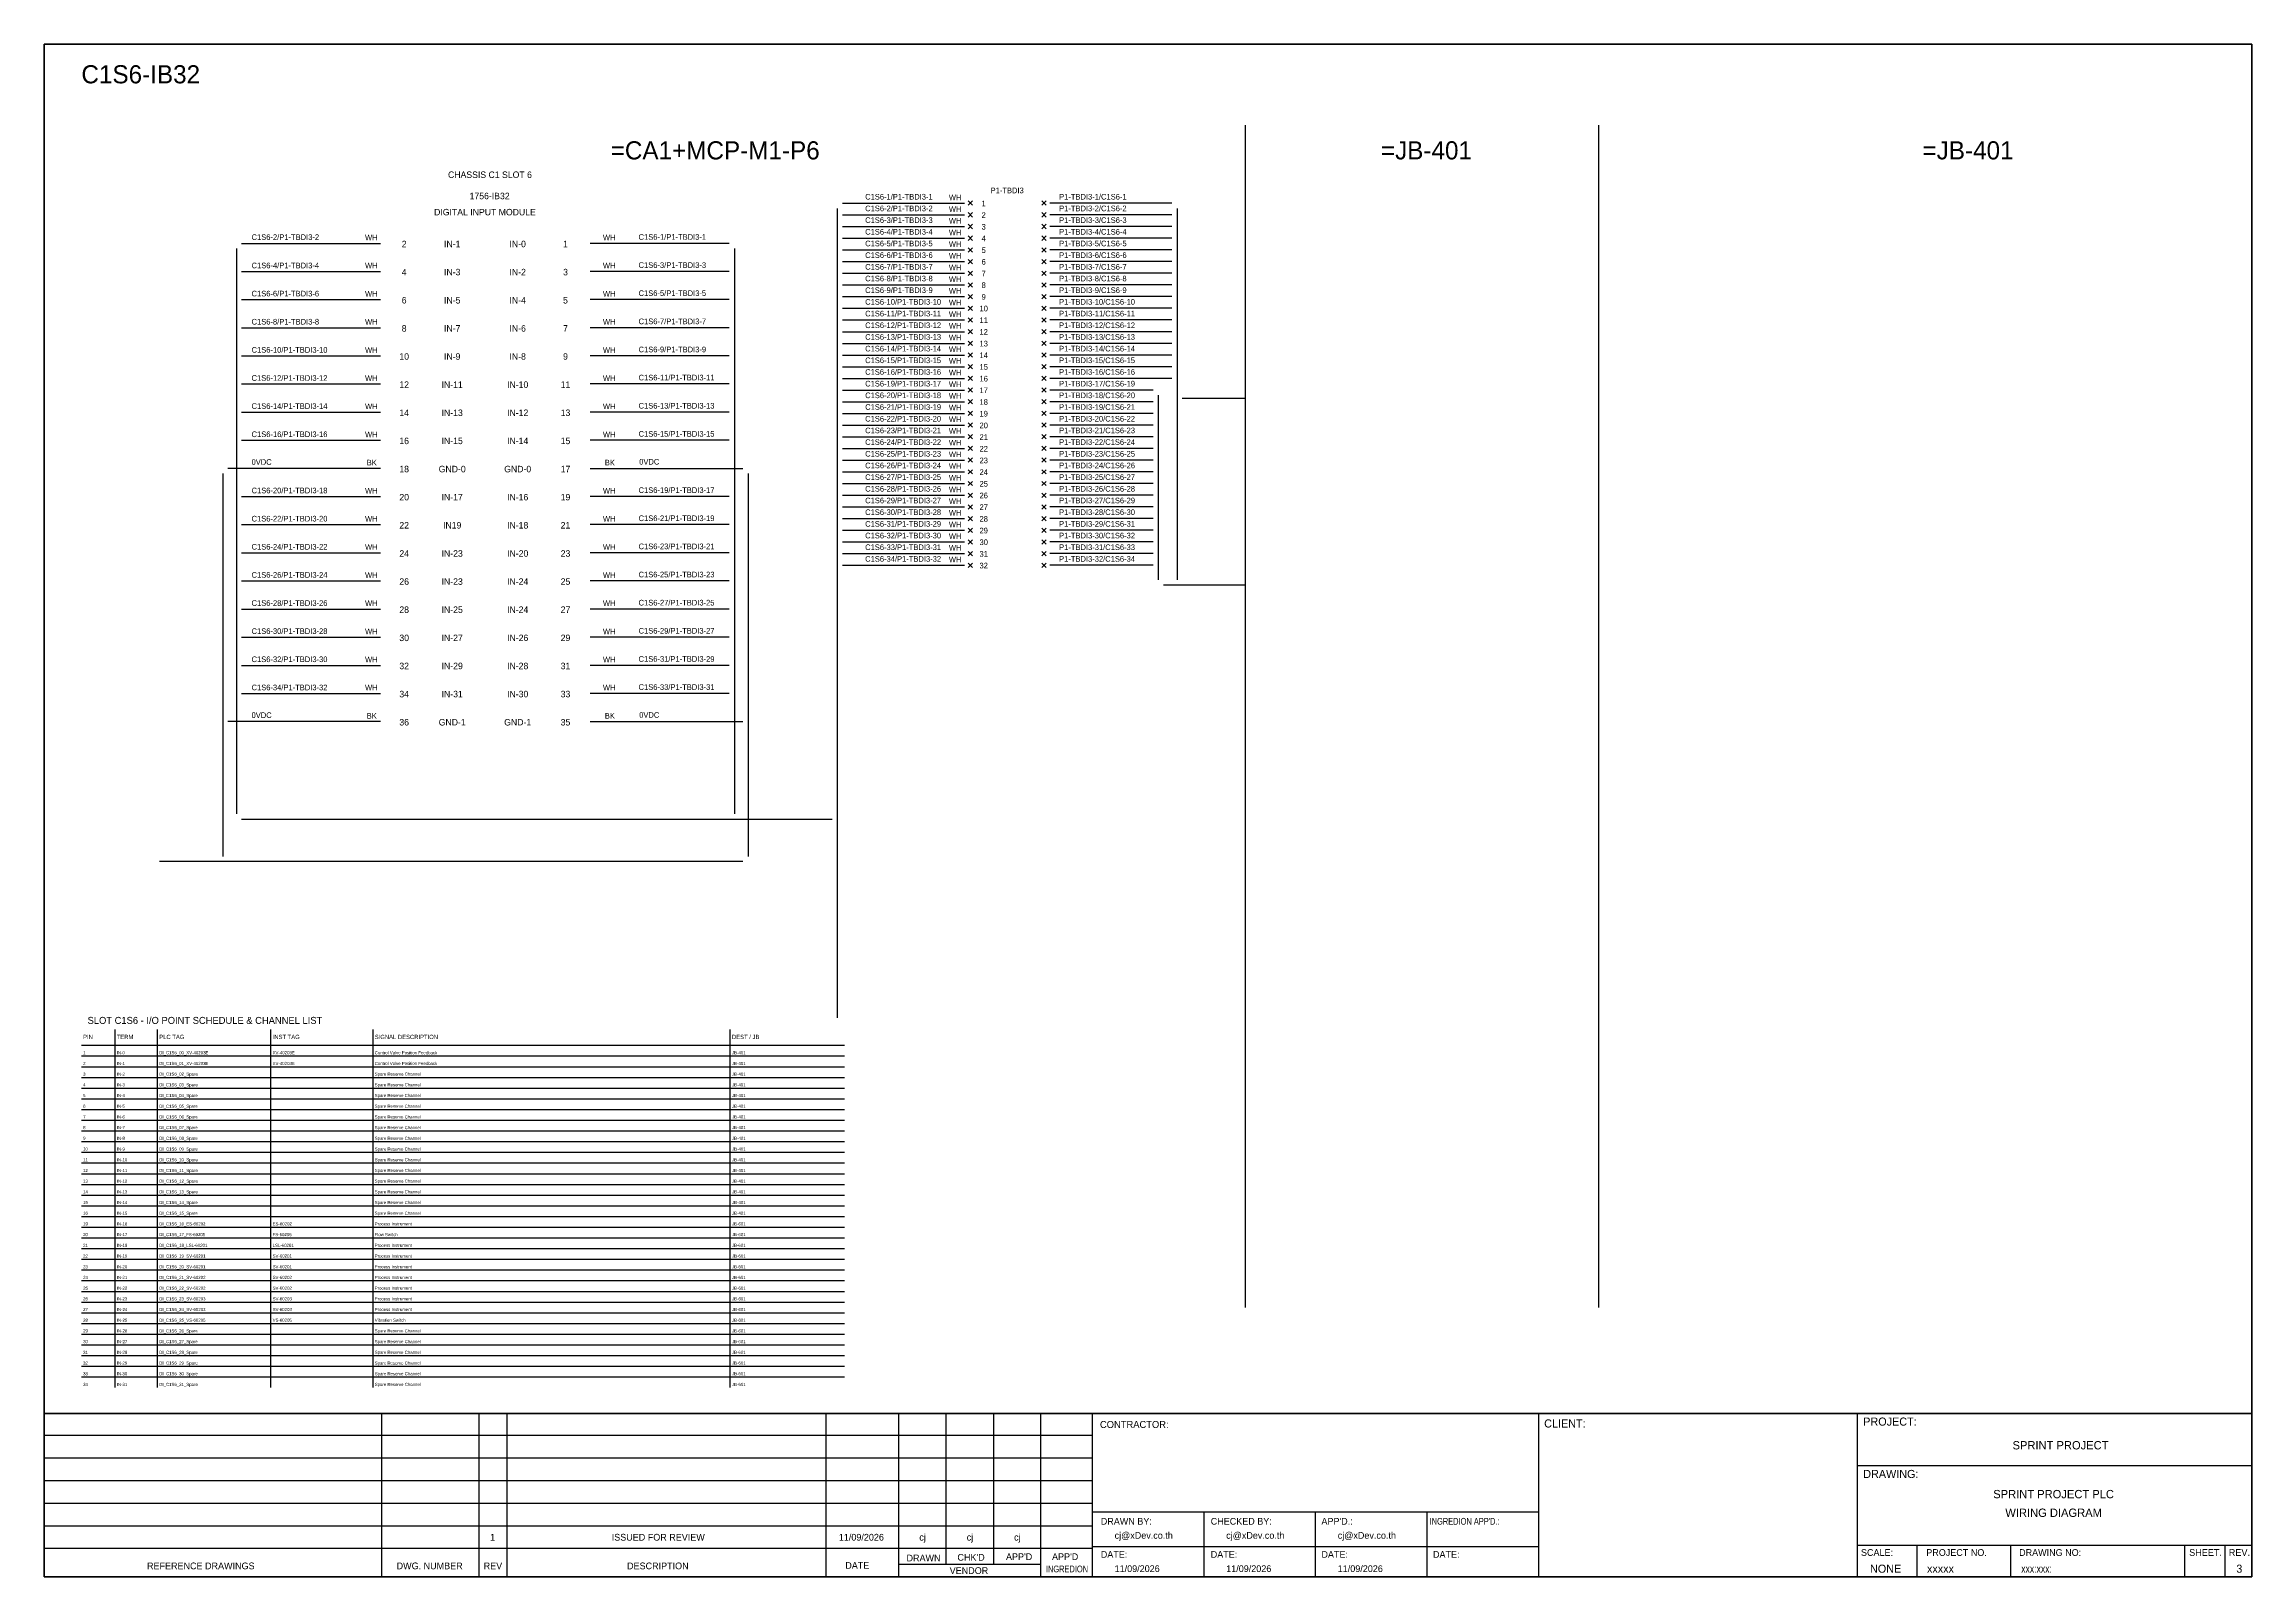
# Model space of a CAD drawing. Header units: metres. Extents: x 0 to 20667, y -39055 to 2704.
# Drawn here: x 16773 to 20667, y -3004 to -300 of the extents above; entities that cross this region are included whole.
import ezdxf
from ezdxf.enums import TextEntityAlignment as Align

# ---------------------------------------------------------------- set-up
doc = ezdxf.new("R2010")
doc.units = ezdxf.units.M

msp = doc.modelspace()

# ---------------------------------------------------------------- linework, layer by layer
at = {"color": 1, "ltscale": 25.4}
for p, q in [((18410.4, -576.7), (18402.8, -584.4)), ((18402.8, -576.7), (18410.4, -584.4)), ((18532.5, -576.7), (18540.2, -584.4)), ((18540.2, -576.7), (18532.5, -584.4)), ((18410.4, -597.3), (18402.8, -605)), ((18402.8, -597.3), (18410.4, -605)), ((18410.4, -617.9), (18402.8, -625.6)), ((18402.8, -617.9), (18410.4, -625.6)), ((18532.5, -597.3), (18540.2, -605)), ((18540.2, -597.3), (18532.5, -605)), ((18532.5, -617.9), (18540.2, -625.6)), ((18540.2, -617.9), (18532.5, -625.6)), ((18410.4, -638.5), (18402.8, -646.2)), ((18402.8, -638.5), (18410.4, -646.2)), ((18410.4, -659.1), (18402.8, -666.8)), ((18402.8, -659.1), (18410.4, -666.8)), ((18532.5, -638.5), (18540.2, -646.2)), ((18540.2, -638.5), (18532.5, -646.2)), ((18532.5, -659.1), (18540.2, -666.8)), ((18540.2, -659.1), (18532.5, -666.8)), ((18410.4, -679.7), (18402.8, -687.4)), ((18402.8, -679.7), (18410.4, -687.4)), ((18410.4, -700.4), (18402.8, -708)), ((18402.8, -700.4), (18410.4, -708)), ((18532.5, -679.7), (18540.2, -687.4)), ((18540.2, -679.7), (18532.5, -687.4)), ((18532.5, -700.4), (18540.2, -708)), ((18540.2, -700.4), (18532.5, -708)), ((18410.4, -721), (18402.8, -728.6)), ((18402.8, -721), (18410.4, -728.6)), ((18532.5, -721), (18540.2, -728.6)), ((18540.2, -721), (18532.5, -728.6)), ((18410.4, -741.6), (18402.8, -749.3)), ((18402.8, -741.6), (18410.4, -749.3)), ((18410.4, -762.2), (18402.8, -769.9)), ((18402.8, -762.2), (18410.4, -769.9)), ((18532.5, -741.6), (18540.2, -749.3)), ((18540.2, -741.6), (18532.5, -749.3)), ((18532.5, -762.2), (18540.2, -769.9)), ((18540.2, -762.2), (18532.5, -769.9)), ((18410.4, -782.8), (18402.8, -790.5)), ((18402.8, -782.8), (18410.4, -790.5)), ((18410.4, -803.4), (18402.8, -811.1)), ((18402.8, -803.4), (18410.4, -811.1)), ((18532.5, -782.8), (18540.2, -790.5)), ((18540.2, -782.8), (18532.5, -790.5)), ((18532.5, -803.4), (18540.2, -811.1)), ((18540.2, -803.4), (18532.5, -811.1)), ((18410.4, -824), (18402.8, -831.7)), ((18402.8, -824), (18410.4, -831.7)), ((18410.4, -844.6), (18402.8, -852.3)), ((18402.8, -844.6), (18410.4, -852.3)), ((18532.5, -824), (18540.2, -831.7)), ((18540.2, -824), (18532.5, -831.7)), ((18532.5, -844.6), (18540.2, -852.3)), ((18540.2, -844.6), (18532.5, -852.3)), ((18410.4, -865.3), (18402.8, -872.9)), ((18402.8, -865.3), (18410.4, -872.9)), ((18410.4, -885.9), (18402.8, -893.5)), ((18402.8, -885.9), (18410.4, -893.5)), ((18532.5, -865.3), (18540.2, -872.9)), ((18540.2, -865.3), (18532.5, -872.9)), ((18532.5, -885.9), (18540.2, -893.5)), ((18540.2, -885.9), (18532.5, -893.5)), ((18410.4, -906.5), (18402.8, -914.1)), ((18402.8, -906.5), (18410.4, -914.1)), ((18410.4, -927.1), (18402.8, -934.8)), ((18402.8, -927.1), (18410.4, -934.8)), ((18532.5, -906.5), (18540.2, -914.1)), ((18540.2, -906.5), (18532.5, -914.1)), ((18532.5, -927.1), (18540.2, -934.8)), ((18540.2, -927.1), (18532.5, -934.8)), ((18410.4, -947.7), (18402.8, -955.4)), ((18402.8, -947.7), (18410.4, -955.4)), ((18410.4, -968.3), (18402.8, -976)), ((18402.8, -968.3), (18410.4, -976)), ((18532.5, -947.7), (18540.2, -955.4)), ((18540.2, -947.7), (18532.5, -955.4)), ((18532.5, -968.3), (18540.2, -976)), ((18540.2, -968.3), (18532.5, -976)), ((18410.4, -988.9), (18402.8, -996.6)), ((18402.8, -988.9), (18410.4, -996.6)), ((18410.4, -1009.5), (18402.8, -1017.2)), ((18402.8, -1009.5), (18410.4, -1017.2)), ((18532.5, -988.9), (18540.2, -996.6)), ((18540.2, -988.9), (18532.5, -996.6)), ((18532.5, -1009.5), (18540.2, -1017.2)), ((18540.2, -1009.5), (18532.5, -1017.2)), ((18410.4, -1030.1), (18402.8, -1037.8)), ((18402.8, -1030.1), (18410.4, -1037.8)), ((18410.4, -1050.8), (18402.8, -1058.4)), ((18402.8, -1050.8), (18410.4, -1058.4)), ((18532.5, -1030.1), (18540.2, -1037.8)), ((18540.2, -1030.1), (18532.5, -1037.8)), ((18532.5, -1050.8), (18540.2, -1058.4)), ((18540.2, -1050.8), (18532.5, -1058.4)), ((18410.4, -1071.4), (18402.8, -1079)), ((18402.8, -1071.4), (18410.4, -1079)), ((18532.5, -1071.4), (18540.2, -1079)), ((18540.2, -1071.4), (18532.5, -1079)), ((18410.4, -1092), (18402.8, -1099.7)), ((18402.8, -1092), (18410.4, -1099.7)), ((18410.4, -1112.6), (18402.8, -1120.3)), ((18402.8, -1112.6), (18410.4, -1120.3)), ((18532.5, -1092), (18540.2, -1099.7)), ((18540.2, -1092), (18532.5, -1099.7)), ((18532.5, -1112.6), (18540.2, -1120.3)), ((18540.2, -1112.6), (18532.5, -1120.3)), ((18410.4, -1133.2), (18402.8, -1140.9)), ((18402.8, -1133.2), (18410.4, -1140.9)), ((18410.4, -1153.8), (18402.8, -1161.5)), ((18402.8, -1153.8), (18410.4, -1161.5)), ((18532.5, -1133.2), (18540.2, -1140.9)), ((18540.2, -1133.2), (18532.5, -1140.9)), ((18532.5, -1153.8), (18540.2, -1161.5)), ((18540.2, -1153.8), (18532.5, -1161.5)), ((18410.4, -1174.4), (18402.8, -1182.1)), ((18402.8, -1174.4), (18410.4, -1182.1)), ((18410.4, -1195), (18402.8, -1202.7)), ((18402.8, -1195), (18410.4, -1202.7)), ((18532.5, -1174.4), (18540.2, -1182.1)), ((18540.2, -1174.4), (18532.5, -1182.1)), ((18532.5, -1195), (18540.2, -1202.7)), ((18540.2, -1195), (18532.5, -1202.7)), ((18410.4, -1215.7), (18402.8, -1223.3)), ((18402.8, -1215.7), (18410.4, -1223.3)), ((18532.5, -1215.7), (18540.2, -1223.3)), ((18540.2, -1215.7), (18532.5, -1223.3))]:
    msp.add_line(p, q, dxfattribs=at)
at = {"color": 7}
for p, q in [((16898.2, -2670.4), (16898.2, -2038.3)), ((16973.2, -2670.4), (16973.2, -2038.3)), ((17173.2, -2670.4), (17173.2, -2038.3)), ((17353.2, -2670.4), (17353.2, -2038.3)), ((17983.2, -2670.4), (17983.2, -2038.3)), ((16838.9, -2066.3), (18184.7, -2066.3))]:
    msp.add_line(p, q, dxfattribs=at)
at = {"color": 8}
for p, q in [((16838.9, -2085.2), (18184.7, -2085.2)), ((16838.9, -2104.1), (18184.7, -2104.1)), ((16838.9, -2122.9), (18184.7, -2122.9)), ((16838.9, -2141.8), (18184.7, -2141.8)), ((16838.9, -2160.7), (18184.7, -2160.7)), ((16838.9, -2179.6), (18184.7, -2179.6)), ((16838.9, -2198.5), (18184.7, -2198.5)), ((16838.9, -2217.3), (18184.7, -2217.3)), ((16838.9, -2236.2), (18184.7, -2236.2)), ((16838.9, -2255.1), (18184.7, -2255.1)), ((16838.9, -2274), (18184.7, -2274)), ((16838.9, -2292.9), (18184.7, -2292.9)), ((16838.9, -2311.7), (18184.7, -2311.7)), ((16838.9, -2330.6), (18184.7, -2330.6)), ((16838.9, -2349.5), (18184.7, -2349.5)), ((16838.9, -2368.4), (18184.7, -2368.4)), ((16838.9, -2387.2), (18184.7, -2387.2)), ((16838.9, -2406.1), (18184.7, -2406.1)), ((16838.9, -2425), (18184.7, -2425)), ((16838.9, -2443.9), (18184.7, -2443.9)), ((16838.9, -2462.8), (18184.7, -2462.8)), ((16838.9, -2481.6), (18184.7, -2481.6)), ((16838.9, -2500.5), (18184.7, -2500.5)), ((16838.9, -2519.4), (18184.7, -2519.4)), ((16838.9, -2538.3), (18184.7, -2538.3)), ((16838.9, -2557.1), (18184.7, -2557.1)), ((16838.9, -2576), (18184.7, -2576)), ((16838.9, -2594.9), (18184.7, -2594.9)), ((16838.9, -2613.8), (18184.7, -2613.8)), ((16838.9, -2632.7), (18184.7, -2632.7)), ((16838.9, -2651.5), (18184.7, -2651.5))]:
    msp.add_line(p, q, dxfattribs=at)
at = {"color": 4}
for p, q in [((20075.5, -2948.1), (20075.5, -3004.2)), ((20240.8, -2948.1), (20240.8, -3004.2))]:
    msp.add_line(p, q, dxfattribs=at)
at = {"color": 4, "ltscale": 0.5}
for p, q in [((20547.9, -2948.1), (20547.9, -3004.2)), ((20547.9, -2948.1), (20547.9, -3004.2)), ((20619.1, -2948.1), (20619.1, -3004.2)), ((20619.1, -2948.1), (20619.1, -3004.2))]:
    msp.add_line(p, q, dxfattribs=at)
at = {"layer": 'GT_1', "color": 4}
for p, q in [((17368.6, -3004.2), (17368.6, -2716.1)), ((17540.5, -3004.2), (17540.5, -2716.1)), ((17589.6, -3004.2), (17589.6, -2716.1)), ((18152.3, -3004.2), (18152.3, -2716.1)), ((18280.6, -3004.2), (18280.6, -2716.1)), ((18364.2, -2982.4), (18364.2, -2716.1)), ((18447.7, -2982.4), (18447.7, -2716)), ((18531, -3004.2), (18531, -2716.1)), ((18622, -3004.2), (18622, -2716.1)), ((19409, -3004.2), (19409, -2716.1)), ((19971.3, -3004.2), (19971.3, -2716.1)), ((19971.3, -3004.2), (19971.3, -2716.1)), ((19971.3, -3004.2), (19971.3, -2716.1)), ((18622, -2754.9), (16773.2, -2754.9)), ((18622, -2794.7), (16773.2, -2794.7)), ((18622, -2834.6), (16773.2, -2834.6)), ((18622, -2874.6), (16773.2, -2874.6)), ((18622, -2914.5), (16773.2, -2914.5)), ((19409, -2889.9), (18622, -2889.9)), ((18818.8, -3004.2), (18818.8, -2889.9)), ((19015.5, -3004.2), (19015.5, -2889.9)), ((19212.3, -3004.2), (19212.3, -2889.9)), ((18621.9, -2954.4), (16773.2, -2954.4)), ((19409, -2951.3), (18622, -2951.3)), ((19971.3, -2948.1), (20666.5, -2948.1)), ((18531, -2982.4), (18280.6, -2982.4))]:
    msp.add_line(p, q, dxfattribs=at)
at = {"layer": 'HELPPOINT', "color": 4, "lineweight": 35}
for p, q in [((16773.2, -3004.2), (16773.2, -300)), ((16773.2, -300), (20666.5, -300)), ((16773.2, -3004.2), (16773.2, -300)), ((16773.2, -300), (20666.5, -300)), ((20666.5, -300), (20666.5, -3004.2)), ((20666.5, -300), (20666.5, -3004.2)), ((20666.5, -3004.2), (16773.2, -3004.2)), ((20666.5, -3004.2), (16773.2, -3004.2))]:
    msp.add_line(p, q, dxfattribs=at)
at = {"layer": 'HELPPOINT', "color": 4}
for p, q in [((19971.3, -2807.6), (20666.5, -2807.6)), ((19971.3, -2807.6), (20666.5, -2807.6)), ((19971.3, -2948.1), (20666.5, -2948.1))]:
    msp.add_line(p, q, dxfattribs=at)
at = {"layer": 'IE-WIRE', "color": 4, "ltscale": 25.4}
for p, q in [((18180.9, -580.5), (18396.3, -580.5)), ((18762, -580.5), (18546.6, -580.5)), ((18171.8, -589.7), (18171.8, -2018.1)), ((18180.9, -601.1), (18396.3, -601.1)), ((18180.9, -621.7), (18396.3, -621.7)), ((18762, -601.1), (18546.6, -601.1)), ((18762, -621.7), (18546.6, -621.7)), ((18771.1, -589.7), (18771.1, -1245.2)), ((17112.2, -660.6), (17112.2, -1658.1)), ((17121.4, -651.5), (17366.6, -651.5)), ((17981.4, -651.5), (17736.1, -651.5)), ((17990.5, -660.6), (17990.5, -1658.1)), ((18180.9, -642.4), (18396.3, -642.4)), ((18762, -642.4), (18546.6, -642.4)), ((18180.9, -663), (18396.3, -663)), ((18180.9, -683.6), (18396.3, -683.6)), ((18762, -663), (18546.6, -663)), ((18762, -683.6), (18546.6, -683.6)), ((17121.4, -701.1), (17366.6, -701.1)), ((17981.4, -701.1), (17736.1, -701.1)), ((18180.9, -704.2), (18396.3, -704.2)), ((18180.9, -724.8), (18396.3, -724.8)), ((18762, -704.2), (18546.6, -704.2)), ((18762, -724.8), (18546.6, -724.8)), ((17121.4, -750.7), (17366.6, -750.7)), ((17981.4, -750.7), (17736.1, -750.7)), ((18180.9, -745.4), (18396.3, -745.4)), ((18180.9, -766), (18396.3, -766)), ((18762, -745.4), (18546.6, -745.4)), ((18762, -766), (18546.6, -766)), ((17121.4, -800.4), (17366.6, -800.4)), ((17981.4, -800.4), (17736.1, -800.4)), ((18180.9, -786.6), (18396.3, -786.6)), ((18180.9, -807.3), (18396.3, -807.3)), ((18762, -786.6), (18546.6, -786.6)), ((18762, -807.3), (18546.6, -807.3)), ((17121.4, -850), (17366.6, -850)), ((17981.4, -850), (17736.1, -850)), ((18180.9, -827.9), (18396.3, -827.9)), ((18180.9, -848.5), (18396.3, -848.5)), ((18762, -827.9), (18546.6, -827.9)), ((18762, -848.5), (18546.6, -848.5)), ((18180.9, -869.1), (18396.3, -869.1)), ((18180.9, -889.7), (18396.3, -889.7)), ((18762, -869.1), (18546.6, -869.1)), ((18762, -889.7), (18546.6, -889.7)), ((17121.4, -899.6), (17366.6, -899.6)), ((17981.4, -899.6), (17736.1, -899.6)), ((18180.9, -910.3), (18396.3, -910.3)), ((18180.9, -930.9), (18396.3, -930.9)), ((18728.9, -910.3), (18546.6, -910.3)), ((18728.9, -930.9), (18546.6, -930.9)), ((18738, -919.5), (18738, -1245.2)), ((17121.4, -949.3), (17366.6, -949.3)), ((17981.4, -949.3), (17736.1, -949.3)), ((18180.9, -951.5), (18396.3, -951.5)), ((18180.9, -972.1), (18396.3, -972.1)), ((18728.9, -951.5), (18546.6, -951.5)), ((18728.9, -972.1), (18546.6, -972.1)), ((17121.4, -998.9), (17366.6, -998.9)), ((17981.4, -998.9), (17736.1, -998.9)), ((18180.9, -992.8), (18396.3, -992.8)), ((18728.9, -992.8), (18546.6, -992.8)), ((18180.9, -1013.4), (18396.3, -1013.4)), ((18180.9, -1034), (18396.3, -1034)), ((18728.9, -1013.4), (18546.6, -1013.4)), ((18728.9, -1034), (18546.6, -1034)), ((18180.9, -1054.6), (18396.3, -1054.6)), ((18180.9, -1075.2), (18396.3, -1075.2)), ((18728.9, -1054.6), (18546.6, -1054.6)), ((18728.9, -1075.2), (18546.6, -1075.2)), ((17121.4, -1098.2), (17366.6, -1098.2)), ((17981.4, -1098.2), (17736.1, -1098.2)), ((18180.9, -1095.8), (18396.3, -1095.8)), ((18180.9, -1116.4), (18396.3, -1116.4)), ((18728.9, -1095.8), (18546.6, -1095.8)), ((18728.9, -1116.4), (18546.6, -1116.4)), ((17121.4, -1147.8), (17366.6, -1147.8)), ((17981.4, -1147.8), (17736.1, -1147.8)), ((18180.9, -1137), (18396.3, -1137)), ((18180.9, -1157.7), (18396.3, -1157.7)), ((18728.9, -1137), (18546.6, -1137)), ((18728.9, -1157.7), (18546.6, -1157.7)), ((17121.4, -1197.4), (17366.6, -1197.4)), ((17981.4, -1197.4), (17736.1, -1197.4)), ((18180.9, -1178.3), (18396.3, -1178.3)), ((18180.9, -1198.9), (18396.3, -1198.9)), ((18728.9, -1178.3), (18546.6, -1178.3)), ((18728.9, -1198.9), (18546.6, -1198.9)), ((18180.9, -1219.5), (18396.3, -1219.5)), ((18728.9, -1219.5), (18546.6, -1219.5)), ((17121.4, -1247.1), (17366.6, -1247.1)), ((17981.4, -1247.1), (17736.1, -1247.1)), ((17121.4, -1296.7), (17366.6, -1296.7)), ((17981.4, -1296.7), (17736.1, -1296.7)), ((17121.4, -1346.3), (17366.6, -1346.3)), ((17981.4, -1346.3), (17736.1, -1346.3)), ((17121.4, -1396), (17366.6, -1396)), ((17981.4, -1396), (17736.1, -1396)), ((17121.4, -1445.6), (17366.6, -1445.6)), ((17981.4, -1445.6), (17736.1, -1445.6))]:
    msp.add_line(p, q, dxfattribs=at)
at = {"layer": 'IE-WIRE', "color": 4}
for p, q in [((18780.1, -924.4), (18891.4, -924.4)), ((18747, -1254.1), (18891.4, -1254.1)), ((17121.3, -1667.2), (18162.6, -1667.2))]:
    msp.add_line(p, q, dxfattribs=at)
at = {"layer": 'IE-WIRE', "color": 7, "ltscale": 25.4}
for p, q in [((17366.6, -1048.5), (17097.2, -1048.5)), ((17736.1, -1048.5), (18005.5, -1048.5)), ((17088.1, -1057.7), (17088.1, -1733.3)), ((18014.6, -1057.7), (18014.6, -1733.3)), ((17366.6, -1495.2), (17097.2, -1495.2)), ((17736.1, -1495.2), (18005.5, -1495.2)), ((18005.6, -1742.2), (16976.6, -1742.2))]:
    msp.add_line(p, q, dxfattribs=at)
at = {"layer": 'MEMBER', "color": 4, "lineweight": 35}
msp.add_line((16773.2, -2716.1), (20666.5, -2716.1), dxfattribs=at)
msp.add_line((16773.2, -2716.1), (20666.5, -2716.1), dxfattribs=at)
at = {"layer": 'MEMBER', "color": 4}
for p, q in [((19971.3, -2807.6), (20666.5, -2807.6)), ((19971.3, -2807.6), (20666.5, -2807.6)), ((19971.3, -2948.1), (20666.5, -2948.1)), ((19971.3, -2948.1), (20666.5, -2948.1))]:
    msp.add_line(p, q, dxfattribs=at)
at = {"layer": 'x01001-FrameArea'}
for p, q in [((18891.4, -442.7), (18891.4, -2529.2)), ((19514.5, -442.7), (19514.5, -2529.2))]:
    msp.add_line(p, q, dxfattribs=at)

# ---------------------------------------------------------------- texts
at = {"color": 2}
msp.add_text('C1S6-IB32', height=32, dxfattribs=at).set_placement((16838.9, -369.2))
for s, height, p in [('=CA1+MCP-M1-P6', 32, (17956.6, -487.4)), ('=JB-401', 32, (19210.9, -487.4)), ('=JB-401', 32, (20166, -487.4)), ('CHASSIS C1 SLOT 6', 11.441, (17559.4, -530.4)), ('1756-IB32', 11.44, (17558.8, -567.9)), ('DIGITAL INPUT MODULE', 11.441, (17550.6, -596.4)), ('2', 11.4, (17408.1, -652.6)), ('IN-1', 11.44, (17492.8, -652.6)), ('IN-0', 11.44, (17608.3, -652.6)), ('1', 11.4, (17692.6, -652.6)), ('4', 11.4, (17408.1, -702.2)), ('IN-3', 11.44, (17492.8, -702.2)), ('IN-2', 11.44, (17608.3, -702.2)), ('3', 11.4, (17692.6, -702.2)), ('6', 11.4, (17408.1, -751.9)), ('IN-5', 11.44, (17492.8, -751.9)), ('IN-4', 11.44, (17608.3, -751.9)), ('5', 11.4, (17692.6, -751.9)), ('8', 11.4, (17408.1, -801.5)), ('IN-7', 11.44, (17492.8, -801.5)), ('IN-6', 11.44, (17608.3, -801.5)), ('7', 11.4, (17692.6, -801.5)), ('10', 11.44, (17408.1, -851.1)), ('IN-9', 11.44, (17492.8, -851.1)), ('IN-8', 11.44, (17608.3, -851.1)), ('9', 11.4, (17692.6, -851.1)), ('12', 11.44, (17408.1, -900.8)), ('IN-11', 11.44, (17492.8, -900.8)), ('IN-10', 11.44, (17608.3, -900.8)), ('11', 11.44, (17692.6, -900.8)), ('14', 11.44, (17408.1, -950.4)), ('IN-13', 11.44, (17492.8, -950.4)), ('IN-12', 11.44, (17608.3, -950.4)), ('13', 11.44, (17692.6, -950.4)), ('16', 11.44, (17408.1, -1000)), ('IN-15', 11.44, (17492.8, -1000)), ('IN-14', 11.44, (17608.3, -1000)), ('15', 11.44, (17692.6, -1000)), ('18', 11.44, (17408.1, -1049.7)), ('GND-0', 11.44, (17492.8, -1049.7)), ('GND-0', 11.44, (17608.3, -1049.7)), ('17', 11.44, (17692.6, -1049.7)), ('20', 11.44, (17408.1, -1099.3)), ('IN-17', 11.44, (17492.8, -1099.3)), ('IN-16', 11.44, (17608.3, -1099.3)), ('19', 11.44, (17692.6, -1099.3)), ('22', 11.44, (17408.1, -1148.9)), ('IN19', 11.44, (17492.8, -1148.9)), ('IN-18', 11.44, (17608.3, -1148.9)), ('21', 11.44, (17692.6, -1148.9)), ('24', 11.44, (17408.1, -1198.6)), ('IN-23', 11.44, (17492.8, -1198.6)), ('IN-20', 11.44, (17608.3, -1198.6)), ('23', 11.44, (17692.6, -1198.6)), ('26', 11.44, (17408.1, -1248.2)), ('IN-23', 11.44, (17492.8, -1248.2)), ('IN-24', 11.44, (17608.3, -1248.2)), ('25', 11.44, (17692.6, -1248.2)), ('28', 11.44, (17408.1, -1297.8)), ('IN-25', 11.44, (17492.8, -1297.8)), ('IN-24', 11.44, (17608.3, -1297.8)), ('27', 11.44, (17692.6, -1297.8)), ('30', 11.44, (17408.1, -1347.5)), ('IN-27', 11.44, (17492.8, -1347.5)), ('IN-26', 11.44, (17608.3, -1347.5)), ('29', 11.44, (17692.6, -1347.5)), ('32', 11.44, (17408.1, -1397.1)), ('IN-29', 11.44, (17492.8, -1397.1)), ('IN-28', 11.44, (17608.3, -1397.1)), ('31', 11.44, (17692.6, -1397.1)), ('34', 11.44, (17408.1, -1446.7)), ('IN-31', 11.44, (17492.8, -1446.7)), ('IN-30', 11.44, (17608.3, -1446.7)), ('33', 11.44, (17692.6, -1446.7)), ('36', 11.44, (17408.1, -1496.4)), ('GND-1', 11.44, (17492.8, -1496.4)), ('GND-1', 11.44, (17608.3, -1496.4)), ('35', 11.44, (17692.6, -1496.4))]:
    msp.add_text(s, height=height, dxfattribs=at).set_placement(p, align=Align.MIDDLE_CENTER)
at = {"color": 4}
for s, height, p in [('C1S6-1/P1-TBDI3-1', 9.949, (18221.1, -574.2)), ('WH', 9.95, (18368.7, -575.3)), ('P1-TBDI3-1/C1S6-1', 9.949, (18563.1, -574.2)), ('C1S6-2/P1-TBDI3-2', 9.949, (18221.1, -594.8)), ('C1S6-3/P1-TBDI3-3', 9.949, (18221.1, -615.5)), ('WH', 9.95, (18368.7, -595.9)), ('WH', 9.95, (18368.7, -616.5)), ('P1-TBDI3-2/C1S6-2', 9.949, (18563.1, -594.8)), ('P1-TBDI3-3/C1S6-3', 9.949, (18563.1, -615.5)), ('C1S6-2/P1-TBDI3-2', 9.949, (17139, -645.5)), ('WH', 9.95, (17339.1, -646.2)), ('WH', 9.95, (17758.6, -646.2)), ('C1S6-1/P1-TBDI3-1', 9.949, (17821.5, -645.2)), ('C1S6-4/P1-TBDI3-4', 9.949, (18221.1, -636.1)), ('C1S6-5/P1-TBDI3-5', 9.949, (18221.1, -656.7)), ('WH', 9.95, (18368.7, -637.1)), ('WH', 9.95, (18368.7, -657.7)), ('P1-TBDI3-4/C1S6-4', 9.949, (18563.1, -636.1)), ('P1-TBDI3-5/C1S6-5', 9.949, (18563.1, -656.7)), ('C1S6-4/P1-TBDI3-4', 9.949, (17139, -695.5)), ('WH', 9.95, (17339.1, -695.8)), ('WH', 9.95, (17758.6, -695.8)), ('C1S6-3/P1-TBDI3-3', 9.949, (17821.5, -694.8)), ('C1S6-6/P1-TBDI3-6', 9.949, (18221.1, -677.3)), ('C1S6-7/P1-TBDI3-7', 9.949, (18221.1, -697.9)), ('WH', 9.95, (18368.7, -678.3)), ('WH', 9.95, (18368.7, -698.9)), ('P1-TBDI3-6/C1S6-6', 9.949, (18563.1, -677.3)), ('P1-TBDI3-7/C1S6-7', 9.949, (18563.1, -697.9)), ('C1S6-6/P1-TBDI3-6', 9.949, (17139, -745.1)), ('WH', 9.95, (17339.1, -745.5)), ('WH', 9.95, (17758.6, -745.5)), ('C1S6-5/P1-TBDI3-5', 9.949, (17821.5, -744.4)), ('C1S6-8/P1-TBDI3-8', 9.949, (18221.1, -718.5)), ('C1S6-9/P1-TBDI3-9', 9.949, (18221.1, -739.1)), ('WH', 9.95, (18368.7, -719.6)), ('WH', 9.95, (18368.7, -740.2)), ('P1-TBDI3-8/C1S6-8', 9.949, (18563.1, -718.5)), ('P1-TBDI3-9/C1S6-9', 9.949, (18563.1, -739.1)), ('C1S6-10/P1-TBDI3-10', 9.949, (18221.1, -759.7)), ('C1S6-11/P1-TBDI3-11', 9.949, (18221.1, -780.4)), ('WH', 9.95, (18368.7, -760.8)), ('WH', 9.95, (18368.7, -781.4)), ('P1-TBDI3-10/C1S6-10', 9.949, (18563.1, -759.7)), ('P1-TBDI3-11/C1S6-11', 9.949, (18563.1, -780.4)), ('C1S6-8/P1-TBDI3-8', 9.949, (17139, -794.7)), ('WH', 9.95, (17339.1, -795.1)), ('WH', 9.95, (17758.6, -795.1)), ('C1S6-7/P1-TBDI3-7', 9.949, (17821.5, -794.1)), ('C1S6-12/P1-TBDI3-12', 9.949, (18221.1, -801)), ('C1S6-13/P1-TBDI3-13', 9.949, (18221.1, -821.6)), ('WH', 9.95, (18368.7, -802)), ('WH', 9.95, (18368.7, -822.6)), ('P1-TBDI3-12/C1S6-12', 9.949, (18563.1, -801)), ('P1-TBDI3-13/C1S6-13', 9.949, (18563.1, -821.6)), ('C1S6-10/P1-TBDI3-10', 9.949, (17139, -844.4)), ('WH', 9.95, (17339.1, -844.7)), ('WH', 9.95, (17758.6, -844.7)), ('C1S6-9/P1-TBDI3-9', 9.949, (17821.5, -843.7)), ('C1S6-14/P1-TBDI3-14', 9.949, (18221.1, -842.2)), ('C1S6-15/P1-TBDI3-15', 9.949, (18221.1, -862.8)), ('WH', 9.95, (18368.7, -843.2)), ('WH', 9.95, (18368.7, -863.8)), ('P1-TBDI3-14/C1S6-14', 9.949, (18563.1, -842.2)), ('P1-TBDI3-15/C1S6-15', 9.949, (18563.1, -862.8)), ('C1S6-12/P1-TBDI3-12', 9.949, (17139, -894)), ('WH', 9.95, (17339.1, -894.4)), ('WH', 9.95, (17758.6, -894.4)), ('C1S6-11/P1-TBDI3-11', 9.949, (17821.5, -893.3)), ('C1S6-16/P1-TBDI3-16', 9.949, (18221.1, -883.4)), ('C1S6-19/P1-TBDI3-17', 9.949, (18221.1, -904)), ('WH', 9.95, (18368.7, -884.4)), ('WH', 9.95, (18368.7, -905.1)), ('P1-TBDI3-16/C1S6-16', 9.949, (18563.1, -883.4)), ('P1-TBDI3-17/C1S6-19', 9.949, (18563.1, -904)), ('C1S6-14/P1-TBDI3-14', 9.949, (17139, -943.6)), ('WH', 9.95, (17339.1, -944)), ('WH', 9.95, (17758.6, -944)), ('C1S6-13/P1-TBDI3-13', 9.949, (17821.5, -943)), ('C1S6-20/P1-TBDI3-18', 9.949, (18221.1, -924.6)), ('WH', 9.95, (18368.7, -925.7)), ('P1-TBDI3-18/C1S6-20', 9.949, (18563.1, -924.6)), ('C1S6-21/P1-TBDI3-19', 9.949, (18221.1, -945.2)), ('C1S6-22/P1-TBDI3-20', 9.949, (18221.1, -965.9)), ('WH', 9.95, (18368.7, -946.3)), ('WH', 9.95, (18368.7, -966.9)), ('P1-TBDI3-19/C1S6-21', 9.949, (18563.1, -945.2)), ('P1-TBDI3-20/C1S6-22', 9.949, (18563.1, -965.9)), ('C1S6-16/P1-TBDI3-16', 9.949, (17139, -993.3)), ('WH', 9.95, (17339.1, -993.6)), ('WH', 9.95, (17758.6, -993.6)), ('C1S6-15/P1-TBDI3-15', 9.949, (17821.5, -992.6)), ('C1S6-23/P1-TBDI3-21', 9.949, (18221.1, -986.5)), ('C1S6-24/P1-TBDI3-22', 9.949, (18221.1, -1007.1)), ('WH', 9.95, (18368.7, -987.5)), ('WH', 9.95, (18368.7, -1008.1)), ('P1-TBDI3-21/C1S6-23', 9.949, (18563.1, -986.5)), ('P1-TBDI3-22/C1S6-24', 9.949, (18563.1, -1007.1)), ('C1S6-25/P1-TBDI3-23', 9.949, (18221.1, -1027.7)), ('C1S6-26/P1-TBDI3-24', 9.949, (18221.1, -1048.3)), ('WH', 9.95, (18368.7, -1028.7)), ('WH', 9.95, (18368.7, -1049.3)), ('P1-TBDI3-23/C1S6-25', 9.949, (18563.1, -1027.7)), ('P1-TBDI3-24/C1S6-26', 9.949, (18563.1, -1048.3)), ('C1S6-20/P1-TBDI3-18', 9.949, (17139, -1092.5)), ('WH', 9.95, (17339.1, -1092.9)), ('WH', 9.95, (17758.6, -1092.9)), ('C1S6-19/P1-TBDI3-17', 9.949, (17821.5, -1091.9)), ('C1S6-27/P1-TBDI3-25', 9.949, (18221.1, -1068.9)), ('C1S6-28/P1-TBDI3-26', 9.949, (18221.1, -1089.5)), ('WH', 9.95, (18368.7, -1070)), ('WH', 9.95, (18368.7, -1090.6)), ('P1-TBDI3-25/C1S6-27', 9.949, (18563.1, -1068.9)), ('P1-TBDI3-26/C1S6-28', 9.949, (18563.1, -1089.5)), ('C1S6-29/P1-TBDI3-27', 9.949, (18221.1, -1110.1)), ('C1S6-30/P1-TBDI3-28', 9.949, (18221.1, -1130.8)), ('WH', 9.95, (18368.7, -1111.2)), ('WH', 9.95, (18368.7, -1131.8)), ('P1-TBDI3-27/C1S6-29', 9.949, (18563.1, -1110.1)), ('P1-TBDI3-28/C1S6-30', 9.949, (18563.1, -1130.8)), ('C1S6-22/P1-TBDI3-20', 9.949, (17139, -1142.2)), ('WH', 9.95, (17339.1, -1142.5)), ('WH', 9.95, (17758.6, -1142.5)), ('C1S6-21/P1-TBDI3-19', 9.949, (17821.5, -1141.5)), ('C1S6-31/P1-TBDI3-29', 9.949, (18221.1, -1151.4)), ('C1S6-32/P1-TBDI3-30', 9.949, (18221.1, -1172)), ('WH', 9.95, (18368.7, -1152.4)), ('WH', 9.95, (18368.7, -1173)), ('P1-TBDI3-29/C1S6-31', 9.949, (18563.1, -1151.4)), ('P1-TBDI3-30/C1S6-32', 9.949, (18563.1, -1172)), ('C1S6-24/P1-TBDI3-22', 9.949, (17139, -1191.8)), ('WH', 9.95, (17339.1, -1192.2)), ('WH', 9.95, (17758.6, -1192.2)), ('C1S6-23/P1-TBDI3-21', 9.949, (17821.5, -1191.1)), ('C1S6-33/P1-TBDI3-31', 9.949, (18221.1, -1192.6)), ('C1S6-34/P1-TBDI3-32', 9.949, (18221.1, -1213.2)), ('WH', 9.95, (18368.7, -1193.6)), ('WH', 9.95, (18368.7, -1214.2)), ('P1-TBDI3-31/C1S6-33', 9.949, (18563.1, -1192.6)), ('P1-TBDI3-32/C1S6-34', 9.949, (18563.1, -1213.2)), ('C1S6-26/P1-TBDI3-24', 9.949, (17139, -1241.4)), ('WH', 9.95, (17339.1, -1241.8)), ('WH', 9.95, (17758.6, -1241.8)), ('C1S6-25/P1-TBDI3-23', 9.949, (17821.5, -1240.8)), ('C1S6-28/P1-TBDI3-26', 9.949, (17139, -1291.1)), ('WH', 9.95, (17339.1, -1291.4)), ('WH', 9.95, (17758.6, -1291.4)), ('C1S6-27/P1-TBDI3-25', 9.949, (17821.5, -1290.4)), ('C1S6-30/P1-TBDI3-28', 9.949, (17139, -1340.7)), ('WH', 9.95, (17339.1, -1341.1)), ('WH', 9.95, (17758.6, -1341.1)), ('C1S6-29/P1-TBDI3-27', 9.949, (17821.5, -1340)), ('C1S6-32/P1-TBDI3-30', 9.949, (17139, -1390.3)), ('WH', 9.95, (17339.1, -1390.7)), ('WH', 9.95, (17758.6, -1390.7)), ('C1S6-31/P1-TBDI3-29', 9.949, (17821.5, -1389.7)), ('C1S6-34/P1-TBDI3-32', 9.949, (17139, -1440)), ('WH', 9.95, (17339.1, -1440.3)), ('WH', 9.95, (17758.6, -1440.3)), ('C1S6-33/P1-TBDI3-31', 9.949, (17821.5, -1439.3))]:
    msp.add_text(s, height=height, dxfattribs=at).set_placement(p)
msp.add_text('P1-TBDI3', height=9.95, dxfattribs=at).set_placement((18471.5, -558.1), align=Align.MIDDLE_CENTER)
at = {"color": 7}
for s, height, p in [('0VDC', 9.95, (17139, -1042.2)), ('BK', 9.95, (17342.1, -1043.3)), ('BK', 9.95, (17762, -1043.3)), ('0VDC', 9.95, (17822.6, -1041.8)), ('0VDC', 9.95, (17139, -1488.9)), ('0VDC', 9.95, (17822.6, -1488.5)), ('BK', 9.95, (17342.1, -1490)), ('BK', 9.95, (17762, -1490)), ('2', 5.5, (16841.9, -2101.1)), ('1', 5.5, (16841.9, -2082.2)), ('IN-0', 5.5, (16901.2, -2082.2)), ('IN-1', 5.5, (16901.2, -2101.1)), ('DI_C1S6_00_XV-40203E', 5.5, (16976.2, -2082.2)), ('DI_C1S6_01_XV-40203E', 5.5, (16976.2, -2101.1)), ('XV-40203E', 5.5, (17176.2, -2082.2)), ('XV-40203E', 5.5, (17176.2, -2101.1)), ('Control Valve Position Feedback', 5.5, (17356.2, -2082.2)), ('Control Valve Position Feedback', 5.5, (17356.2, -2101.1)), ('JB-401', 5.5, (17986.2, -2082.2)), ('JB-401', 5.5, (17986.2, -2101.1)), ('4', 5.5, (16841.9, -2138.8)), ('3', 5.5, (16841.9, -2119.9)), ('IN-2', 5.5, (16901.2, -2119.9)), ('IN-3', 5.5, (16901.2, -2138.8)), ('DI_C1S6_02_Spare', 5.5, (16976.2, -2119.9)), ('DI_C1S6_03_Spare', 5.5, (16976.2, -2138.8)), ('Spare Reserve Channel', 5.5, (17356.2, -2119.9)), ('Spare Reserve Channel', 5.5, (17356.2, -2138.8)), ('JB-401', 5.5, (17986.2, -2119.9)), ('JB-401', 5.5, (17986.2, -2138.8)), ('5', 5.5, (16841.9, -2157.7)), ('6', 5.5, (16841.9, -2176.6)), ('IN-4', 5.5, (16901.2, -2157.7)), ('IN-5', 5.5, (16901.2, -2176.6)), ('DI_C1S6_04_Spare', 5.5, (16976.2, -2157.7)), ('DI_C1S6_05_Spare', 5.5, (16976.2, -2176.6)), ('Spare Reserve Channel', 5.5, (17356.2, -2157.7)), ('Spare Reserve Channel', 5.5, (17356.2, -2176.6)), ('JB-401', 5.5, (17986.2, -2157.7)), ('JB-401', 5.5, (17986.2, -2176.6)), ('8', 5.5, (16841.9, -2214.3)), ('7', 5.5, (16841.9, -2195.5)), ('IN-6', 5.5, (16901.2, -2195.5)), ('IN-7', 5.5, (16901.2, -2214.3)), ('DI_C1S6_06_Spare', 5.5, (16976.2, -2195.5)), ('DI_C1S6_07_Spare', 5.5, (16976.2, -2214.3)), ('Spare Reserve Channel', 5.5, (17356.2, -2195.5)), ('Spare Reserve Channel', 5.5, (17356.2, -2214.3)), ('JB-401', 5.5, (17986.2, -2195.5)), ('JB-401', 5.5, (17986.2, -2214.3)), ('9', 5.5, (16841.9, -2233.2)), ('10', 5.5, (16841.9, -2252.1)), ('IN-8', 5.5, (16901.2, -2233.2)), ('IN-9', 5.5, (16901.2, -2252.1)), ('DI_C1S6_08_Spare', 5.5, (16976.2, -2233.2)), ('DI_C1S6_09_Spare', 5.5, (16976.2, -2252.1)), ('Spare Reserve Channel', 5.5, (17356.2, -2233.2)), ('Spare Reserve Channel', 5.5, (17356.2, -2252.1)), ('JB-401', 5.5, (17986.2, -2233.2)), ('JB-401', 5.5, (17986.2, -2252.1)), ('11', 5.5, (16841.9, -2271)), ('12', 5.5, (16841.9, -2289.9)), ('IN-10', 5.5, (16901.2, -2271)), ('IN-11', 5.5, (16901.2, -2289.9)), ('DI_C1S6_10_Spare', 5.5, (16976.2, -2271)), ('DI_C1S6_11_Spare', 5.5, (16976.2, -2289.9)), ('Spare Reserve Channel', 5.5, (17356.2, -2271)), ('Spare Reserve Channel', 5.5, (17356.2, -2289.9)), ('JB-401', 5.5, (17986.2, -2271)), ('JB-401', 5.5, (17986.2, -2289.9)), ('13', 5.5, (16841.9, -2308.7)), ('14', 5.5, (16841.9, -2327.6)), ('IN-12', 5.5, (16901.2, -2308.7)), ('IN-13', 5.5, (16901.2, -2327.6)), ('DI_C1S6_12_Spare', 5.5, (16976.2, -2308.7)), ('DI_C1S6_13_Spare', 5.5, (16976.2, -2327.6)), ('Spare Reserve Channel', 5.5, (17356.2, -2308.7)), ('Spare Reserve Channel', 5.5, (17356.2, -2327.6)), ('JB-401', 5.5, (17986.2, -2308.7)), ('JB-401', 5.5, (17986.2, -2327.6)), ('15', 5.5, (16841.9, -2346.5)), ('16', 5.5, (16841.9, -2365.4)), ('IN-14', 5.5, (16901.2, -2346.5)), ('IN-15', 5.5, (16901.2, -2365.4)), ('DI_C1S6_14_Spare', 5.5, (16976.2, -2346.5)), ('DI_C1S6_15_Spare', 5.5, (16976.2, -2365.4)), ('Spare Reserve Channel', 5.5, (17356.2, -2346.5)), ('Spare Reserve Channel', 5.5, (17356.2, -2365.4)), ('JB-401', 5.5, (17986.2, -2346.5)), ('JB-401', 5.5, (17986.2, -2365.4)), ('20', 5.5, (16841.9, -2403.1)), ('19', 5.5, (16841.9, -2384.2)), ('IN-16', 5.5, (16901.2, -2384.2)), ('IN-17', 5.5, (16901.2, -2403.1)), ('DI_C1S6_16_ES-60202', 5.5, (16976.2, -2384.2)), ('DI_C1S6_17_FS-60205', 5.5, (16976.2, -2403.1)), ('ES-60202', 5.5, (17176.2, -2384.2)), ('FS-60205', 5.5, (17176.2, -2403.1)), ('Process Instrument', 5.5, (17356.2, -2384.2)), ('Flow Switch', 5.5, (17356.2, -2403.1)), ('JB-601', 5.5, (17986.2, -2384.2)), ('JB-601', 5.5, (17986.2, -2403.1)), ('21', 5.5, (16841.9, -2422)), ('22', 5.5, (16841.9, -2440.9)), ('IN-18', 5.5, (16901.2, -2422)), ('IN-19', 5.5, (16901.2, -2440.9)), ('DI_C1S6_18_LSL-60201', 5.5, (16976.2, -2422)), ('DI_C1S6_19_SV-60201', 5.5, (16976.2, -2440.9)), ('SV-60201', 5.5, (17176.2, -2440.9)), ('LSL-60201', 5.5, (17176.2, -2422)), ('Process Instrument', 5.5, (17356.2, -2422)), ('Process Instrument', 5.5, (17356.2, -2440.9)), ('JB-601', 5.5, (17986.2, -2422)), ('JB-601', 5.5, (17986.2, -2440.9)), ('23', 5.5, (16841.9, -2459.8)), ('24', 5.5, (16841.9, -2478.6)), ('IN-20', 5.5, (16901.2, -2459.8)), ('IN-21', 5.5, (16901.2, -2478.6)), ('DI_C1S6_20_SV-60201', 5.5, (16976.2, -2459.8)), ('DI_C1S6_21_SV-60202', 5.5, (16976.2, -2478.6)), ('SV-60201', 5.5, (17176.2, -2459.8)), ('SV-60202', 5.5, (17176.2, -2478.6)), ('Process Instrument', 5.5, (17356.2, -2459.8)), ('Process Instrument', 5.5, (17356.2, -2478.6)), ('JB-601', 5.5, (17986.2, -2459.8)), ('JB-601', 5.5, (17986.2, -2478.6)), ('25', 5.5, (16841.9, -2497.5)), ('26', 5.5, (16841.9, -2516.4)), ('27', 5.5, (16841.9, -2535.3)), ('IN-22', 5.5, (16901.2, -2497.5)), ('IN-23', 5.5, (16901.2, -2516.4)), ('IN-24', 5.5, (16901.2, -2535.3)), ('DI_C1S6_22_SV-60202', 5.5, (16976.2, -2497.5)), ('DI_C1S6_23_SV-60203', 5.5, (16976.2, -2516.4)), ('DI_C1S6_24_SV-60203', 5.5, (16976.2, -2535.3)), ('SV-60202', 5.5, (17176.2, -2497.5)), ('SV-60203', 5.5, (17176.2, -2516.4)), ('SV-60203', 5.5, (17176.2, -2535.3)), ('Process Instrument', 5.5, (17356.2, -2497.5)), ('Process Instrument', 5.5, (17356.2, -2516.4)), ('Process Instrument', 5.5, (17356.2, -2535.3)), ('JB-601', 5.5, (17986.2, -2497.5)), ('JB-601', 5.5, (17986.2, -2516.4)), ('JB-601', 5.5, (17986.2, -2535.3)), ('28', 5.5, (16841.9, -2554.1)), ('29', 5.5, (16841.9, -2573)), ('IN-25', 5.5, (16901.2, -2554.1)), ('IN-26', 5.5, (16901.2, -2573)), ('DI_C1S6_25_VS-60205', 5.5, (16976.2, -2554.1)), ('DI_C1S6_26_Spare', 5.5, (16976.2, -2573)), ('VS-60205', 5.5, (17176.2, -2554.1)), ('Vibration Switch', 5.5, (17356.2, -2554.1)), ('Spare Reserve Channel', 5.5, (17356.2, -2573)), ('JB-601', 5.5, (17986.2, -2554.1)), ('JB-601', 5.5, (17986.2, -2573)), ('30', 5.5, (16841.9, -2591.9)), ('31', 5.5, (16841.9, -2610.8)), ('IN-27', 5.5, (16901.2, -2591.9)), ('IN-28', 5.5, (16901.2, -2610.8)), ('DI_C1S6_27_Spare', 5.5, (16976.2, -2591.9)), ('DI_C1S6_28_Spare', 5.5, (16976.2, -2610.8)), ('Spare Reserve Channel', 5.5, (17356.2, -2591.9)), ('Spare Reserve Channel', 5.5, (17356.2, -2610.8)), ('JB-601', 5.5, (17986.2, -2591.9)), ('JB-601', 5.5, (17986.2, -2610.8)), ('32', 5.5, (16841.9, -2629.7)), ('33', 5.5, (16841.9, -2648.5)), ('IN-29', 5.5, (16901.2, -2629.7)), ('IN-30', 5.5, (16901.2, -2648.5)), ('DI_C1S6_29_Spare', 5.5, (16976.2, -2629.7)), ('DI_C1S6_30_Spare', 5.5, (16976.2, -2648.5)), ('Spare Reserve Channel', 5.5, (17356.2, -2629.7)), ('Spare Reserve Channel', 5.5, (17356.2, -2648.5)), ('JB-601', 5.5, (17986.2, -2629.7)), ('JB-601', 5.5, (17986.2, -2648.5)), ('34', 5.5, (16841.9, -2667.4)), ('IN-31', 5.5, (16901.2, -2667.4)), ('DI_C1S6_31_Spare', 5.5, (16976.2, -2667.4)), ('Spare Reserve Channel', 5.5, (17356.2, -2667.4)), ('JB-601', 5.5, (17986.2, -2667.4))]:
    msp.add_text(s, height=height, dxfattribs=at).set_placement(p)
at = {"color": 3}
for s, p in [('PIN', (16841.9, -2055.3)), ('TERM', (16901.2, -2055.3)), ('PLC TAG', (16976.2, -2055.3)), ('INST TAG', (17176.2, -2055.3)), ('SIGNAL DESCRIPTION', (17356.2, -2055.3)), ('DEST / JB', (17986.2, -2055.3))]:
    msp.add_text(s, height=7.5, dxfattribs=at).set_placement(p)
at = {"color": 4, "ltscale": 100}
for s, p in [('SPRINT PROJECT', (20329.1, -2772)), ('SPRINT PROJECT PLC', (20316.9, -2858.2)), ('WIRING DIAGRAM', (20316.9, -2891.1))]:
    msp.add_text(s, height=14.693, dxfattribs=at).set_placement(p, align=Align.MIDDLE_CENTER)
at = {"layer": 'GT_1', "color": 4}
for s, p in [('PROJECT:', (19981.2, -2737.4)), ('CLIENT:', (19418.5, -2740.7)), ('DRAWING:', (19981.2, -2829.8))]:
    msp.add_text(s, height=14.25, dxfattribs=at).set_placement(p)
at = {"layer": 'MEMBER', "color": 4, "ltscale": 0.8}
for s, height, p in [('SLOT C1S6 - I/O POINT SCHEDULE & CHANNEL LIST', 12.35, (16849.8, -2028.6)), ('CONTRACTOR:', 12.35, (18635.1, -2741.5)), ('DRAWN BY:', 11.88, (18636.6, -2912.1)), ('CHECKED BY:', 11.875, (18830.5, -2912.1)), ("APP'D.:", 11.88, (19025.7, -2912.1)), ('DATE:', 11.88, (18636.6, -2970.6)), ('cj@xDev.co.th', 11.875, (18661, -2937)), ('DATE:', 11.88, (18830.5, -2970.6)), ('cj@xDev.co.th', 11.875, (18857.8, -2937)), ('DATE:', 11.88, (19025.7, -2970.6)), ('cj@xDev.co.th', 11.875, (19054.5, -2937)), ('DATE:', 11.88, (19222.5, -2970.6)), ('SCALE:', 11.88, (19977.2, -2967.2)), ('PROJECT NO.', 11.875, (20092.4, -2967.2)), ('DRAWING NO:', 11.875, (20256.1, -2967.2)), ('SHEET.', 12, (20555.9, -2967.2)), ('REV.', 12, (20625.8, -2967.2)), ('REFERENCE DRAWINGS', 11.875, (16954.6, -2990.8)), ('DWG. NUMBER', 11.875, (17394.8, -2990.8)), ('REV', 11.88, (17548.3, -2990.8)), ('DESCRIPTION', 11.875, (17801.2, -2990.8)), ('DATE', 11.88, (18186, -2990)), ('DRAWN', 11.88, (18294, -2976.9)), ('VENDOR', 11.88, (18370.1, -2999.1)), ("CHK'D", 11.88, (18383.8, -2975.7)), ("APP'D", 11.88, (18469.4, -2974.6)), ("APP'D", 11.88, (18550.6, -2974.6)), ('11/09/2026', 11.88, (18661, -2995.7)), ('11/09/2026', 11.88, (18857.8, -2995.7)), ('11/09/2026', 11.88, (19054.5, -2995.7)), ('NONE', 14.23, (19993.2, -2996.9)), ('xxxxx', 14.23, (20093.6, -2996.9))]:
    msp.add_text(s, height=height, dxfattribs=at).set_placement(p)
at = {"layer": 'MEMBER', "color": 4, "ltscale": 0.8, "width": 0.8}
for s, height, p in [("INGREDION APP'D.:", 11.875, (19216.5, -2912.1)), ('INGREDION', 11.88, (18539.8, -2996.2)), ('xxx:xxx:', 14.23, (20259.8, -2996.9))]:
    msp.add_text(s, height=height, dxfattribs=at).set_placement(p)
at = {"layer": 'MEMBER', "color": 4, "ltscale": 0.8}
for s, height, p in [('1', 11.9, (17564.1, -2934.3)), ('ISSUED FOR REVIEW', 11.875, (17856.2, -2934.3)), ('11/09/2026', 11.88, (18214.4, -2934.3)), ('cj', 11.88, (18322.3, -2934.3)), ('cj', 11.88, (18405.9, -2934.3)), ('cj', 11.88, (18489.4, -2934.3))]:
    msp.add_text(s, height=height, dxfattribs=at).set_placement(p, align=Align.MIDDLE_CENTER)
msp.add_text('3', height=14.2, dxfattribs=at).set_placement((20644.4, -2996.9), align=Align.CENTER)
at = {"layer": 'power', "color": 7}
for s, p in [('1', (18430.1, -581)), ('3', (18430.1, -622.3)), ('2', (18430.1, -601.6)), ('4', (18430.1, -642.9)), ('5', (18430.1, -663.5)), ('6', (18430.1, -684.1)), ('7', (18430.1, -704.7)), ('8', (18430.1, -725.3)), ('10', (18430.1, -766.5)), ('9', (18430.1, -745.9)), ('11', (18430.1, -787.2)), ('12', (18430.1, -807.8)), ('13', (18430.1, -828.4)), ('14', (18430.1, -849)), ('15', (18430.1, -869.6)), ('16', (18430.1, -890.2)), ('17', (18430.1, -910.8)), ('18', (18430.1, -931.4)), ('20', (18430.1, -972.7)), ('19', (18430.1, -952)), ('21', (18430.1, -993.3)), ('22', (18430.1, -1013.9)), ('23', (18430.1, -1034.5)), ('24', (18430.1, -1055.1)), ('25', (18430.1, -1075.7)), ('26', (18430.1, -1096.3)), ('27', (18430.1, -1116.9)), ('28', (18430.1, -1137.6)), ('29', (18430.1, -1158.2)), ('30', (18430.1, -1178.8)), ('31', (18430.1, -1199.4)), ('32', (18430.1, -1220))]:
    msp.add_text(s, height=9.97, dxfattribs=at).set_placement(p, align=Align.MIDDLE_CENTER)

doc.saveas('drawing.dxf')
